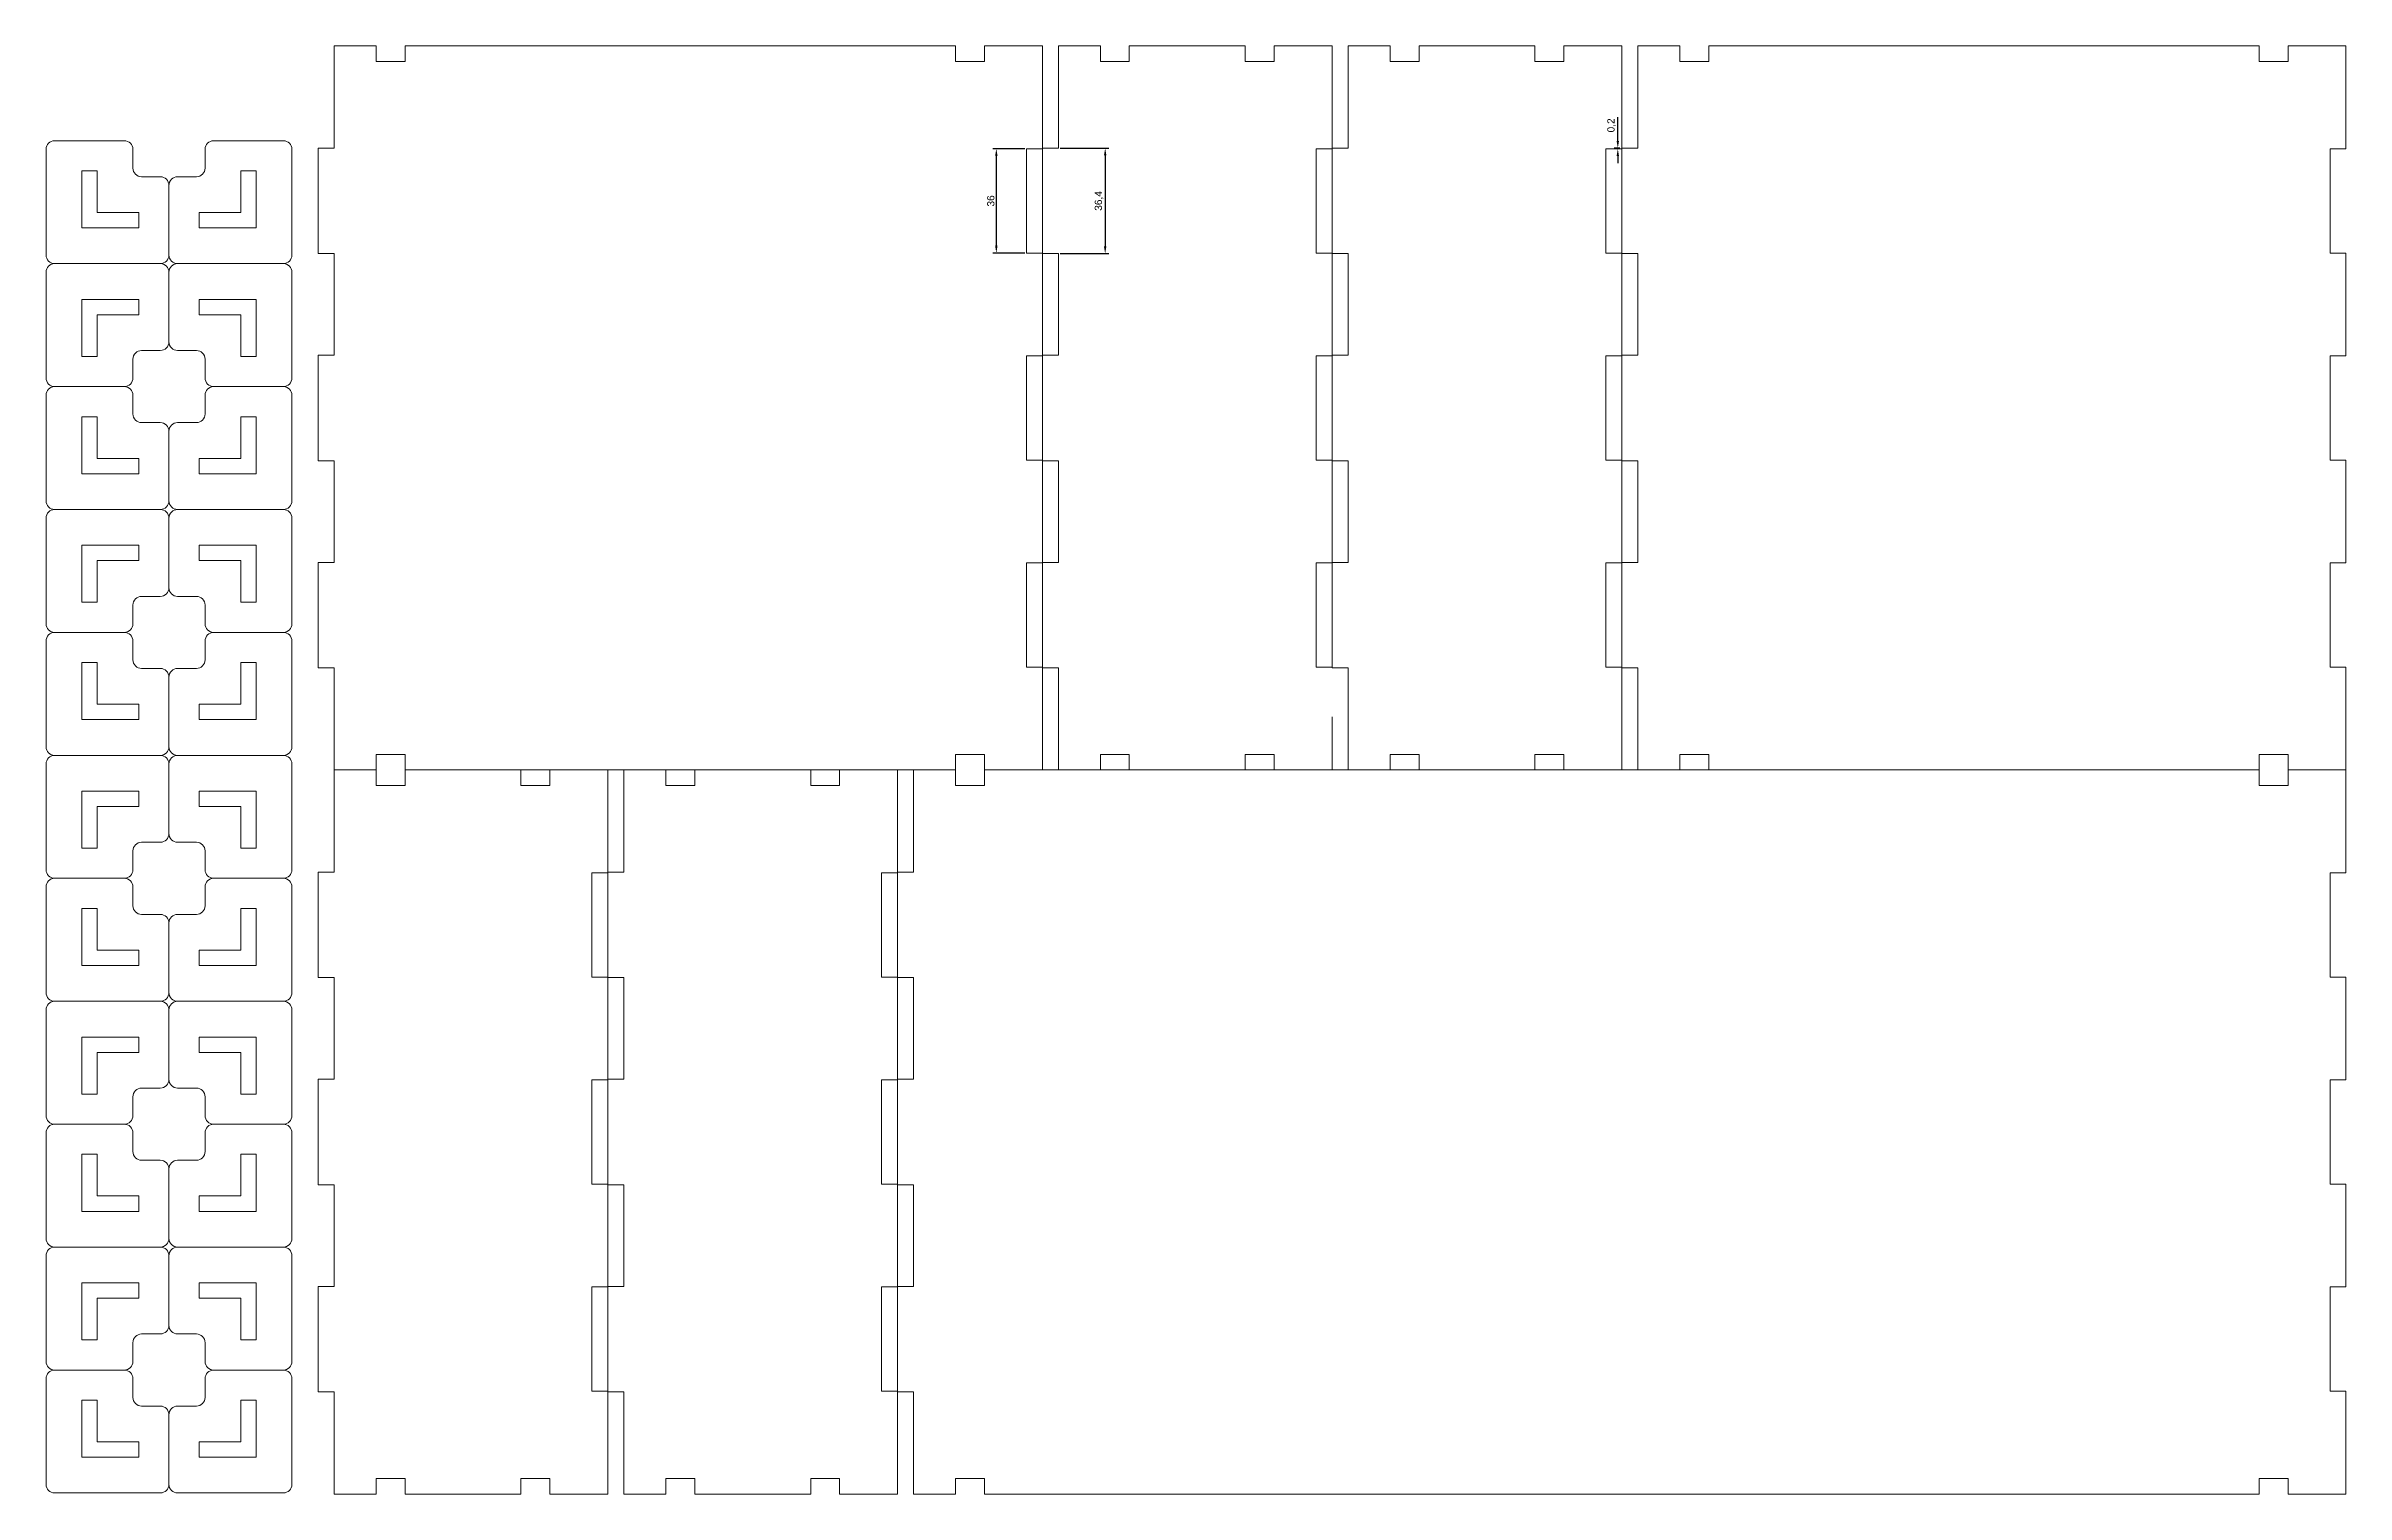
# Model space of a CAD drawing. Header units: millimetres. Extents: x 883 to 14654, y 5219 to 8318.
# Drawn here: x 2464 to 3258, y 7268 to 7768 of the extents above; entities that cross this region are included whole.
import ezdxf

# ---------------------------------------------------------------- set-up
doc = ezdxf.new("R2010")
doc.units = ezdxf.units.MM
doc.header["$LTSCALE"] = 0.05
doc.header["$PDMODE"] = 35
doc.header["$PDSIZE"] = 2
doc.layers.add('Corte', color=1, linetype='Continuous', lineweight=5)
doc.styles.get("Standard").update_dxf_attribs({"font": 'arial.ttf'})
doc.dimstyles.new('ISO-25', dxfattribs={"dimtxt": 2.5, "dimasz": 2.5, "dimexe": 1.25, "dimexo": 0.625, "dimtad": 1, "dimtxsty": 'Standard', "dimcen": 2.5, "dimadec": 0, "dimazin": 0, "dimtfac": 1, "dimtmove": 0, "dimatfit": 3, "dimfxl": 1, "dimarcsym": 0})

msp = doc.modelspace()

# ---------------------------------------------------------------- blocks, each defined once
blk = doc.blocks.new('*D7')
at = {"layer": 'Corte', "color": 0, "linetype": 'Continuous', "lineweight": -2, "transparency": 16777216}
for p, q in [((2813.63, 7732.88), (2830.42, 7732.88)), ((2829.17, 7730.38), (2829.17, 7698.98)), ((2813.63, 7696.48), (2830.42, 7696.48))]:
    blk.add_line(p, q, dxfattribs=at)
at = {"layer": 'Corte', "color": 0, "linetype": 'Continuous', "lineweight": 5, "transparency": 16777216}
for points in [[(2828.75, 7730.38), (2829.59, 7730.38), (2829.17, 7732.88)], [(2828.75, 7698.98), (2829.59, 7698.98), (2829.17, 7696.48)]]:
    blk.add_solid(points, dxfattribs=at)
at = {"layer": 'Defpoints', "color": 0, "linetype": 'Continuous', "lineweight": 5, "transparency": 16777216}
for p in [(2813.01, 7732.88), (2813.01, 7696.48), (2829.17, 7696.48)]:
    blk.add_point(p, dxfattribs=at)
at = {"layer": 'Corte', "color": 0, "linetype": 'Continuous', "lineweight": 5, "transparency": 16777216, "insert": (2827.04, 7714.68), "char_height": 2.5, "attachment_point": 5, "rotation": 90}
blk.add_mtext('36,4', dxfattribs=at)
blk = doc.blocks.new('*D8')
at = {"layer": 'Corte', "color": 0, "linetype": 'Continuous', "lineweight": -2, "transparency": 16777216}
for p, q in [((2801.38, 7732.68), (2790.34, 7732.68)), ((2791.59, 7730.18), (2791.59, 7699.18)), ((2801.38, 7696.68), (2790.34, 7696.68))]:
    blk.add_line(p, q, dxfattribs=at)
at = {"layer": 'Corte', "color": 0, "linetype": 'Continuous', "lineweight": 5, "transparency": 16777216}
for points in [[(2791.18, 7730.18), (2792.01, 7730.18), (2791.59, 7732.68)], [(2791.18, 7699.18), (2792.01, 7699.18), (2791.59, 7696.68)]]:
    blk.add_solid(points, dxfattribs=at)
at = {"layer": 'Defpoints', "color": 0, "linetype": 'Continuous', "lineweight": 5, "transparency": 16777216}
for p in [(2802.01, 7732.68), (2791.59, 7696.68), (2802.01, 7696.68)]:
    blk.add_point(p, dxfattribs=at)
at = {"layer": 'Corte', "color": 0, "linetype": 'Continuous', "lineweight": 5, "transparency": 16777216, "insert": (2789.69, 7714.68), "char_height": 2.5, "attachment_point": 5, "rotation": 90}
blk.add_mtext('36', dxfattribs=at)
blk = doc.blocks.new('*D31')
at = {"layer": 'Corte', "color": 0, "linetype": 'Continuous', "lineweight": -2, "transparency": 16777216}
for p, q in [((3006.13, 7735.38), (3006.13, 7743.65)), ((3006.88, 7732.88), (3004.88, 7732.88)), ((3006.88, 7732.68), (3004.88, 7732.68)), ((3006.13, 7732.68), (3006.13, 7732.88)), ((3006.13, 7730.18), (3006.13, 7727.68))]:
    blk.add_line(p, q, dxfattribs=at)
at = {"layer": 'Corte', "color": 0, "linetype": 'Continuous', "lineweight": 5, "transparency": 16777216}
for points in [[(3005.71, 7735.38), (3006.55, 7735.38), (3006.13, 7732.88)], [(3005.71, 7730.18), (3006.55, 7730.18), (3006.13, 7732.68)]]:
    blk.add_solid(points, dxfattribs=at)
at = {"layer": 'Defpoints', "color": 0, "linetype": 'Continuous', "lineweight": 5, "transparency": 16777216}
for p in [(3006.13, 7732.88), (3007.51, 7732.88), (3007.51, 7732.68)]:
    blk.add_point(p, dxfattribs=at)
at = {"layer": 'Corte', "color": 0, "linetype": 'Continuous', "lineweight": 5, "transparency": 16777216, "insert": (3004, 7740.77), "char_height": 2.5, "attachment_point": 5, "rotation": 90}
blk.add_mtext('0,2', dxfattribs=at)

# ---------------------------------------------------------------- dimensions: what is measured, and where the dimension line sits
at = {"layer": 'Corte', "color": 4, "linetype": 'Continuous', "lineweight": 5}
for base, p1, p2, picture, middle in [((3006.13, 7732.879), (3007.505, 7732.679), (3007.505, 7732.879), '*D31', (3004.003, 7740.767)), ((2791.592, 7696.679), (2802.005, 7732.679), (2802.005, 7696.679), '*D8', (2789.69, 7714.679)), ((2829.169, 7696.479), (2813.005, 7732.879), (2813.005, 7696.479), '*D7', (2827.041, 7714.679))]:
    dim = msp.add_linear_dim(base=base, p1=p1, p2=p2, angle=90, dimstyle='ISO-25', dxfattribs=at)
    dim.commit()
    dim.dimension.update_dxf_attribs({"geometry": picture, "text_midpoint": middle})

# ---------------------------------------------------------------- linework, layer by layer
at = {"layer": 'Corte', "color": 1, "linetype": 'Continuous', "lineweight": 5}
for p, q in [((2563.005, 7768.179), (2563.005, 7732.879)), ((2563.005, 7768.179), (2577.505, 7768.179)), ((2577.505, 7768.179), (2577.505, 7762.779)), ((2587.505, 7762.779), (2587.505, 7768.179)), ((2587.505, 7768.179), (2777.505, 7768.179)), ((2777.505, 7762.779), (2777.505, 7768.179)), ((2787.505, 7768.179), (2807.505, 7768.179)), ((2787.505, 7768.179), (2787.505, 7762.779)), ((2807.505, 7732.679), (2807.505, 7768.179)), ((2813.005, 7768.179), (2813.005, 7732.879)), ((2813.005, 7768.179), (2827.505, 7768.179)), ((2827.505, 7768.179), (2827.505, 7762.779)), ((2837.505, 7762.779), (2837.505, 7768.179)), ((2837.505, 7768.179), (2877.505, 7768.179)), ((2877.505, 7762.779), (2877.505, 7768.179)), ((2887.505, 7768.179), (2907.505, 7768.179)), ((2887.505, 7768.179), (2887.505, 7762.779)), ((2907.505, 7732.679), (2907.505, 7768.179)), ((2913.005, 7768.179), (2913.005, 7732.879)), ((2913.005, 7768.179), (2927.505, 7768.179)), ((2927.505, 7768.179), (2927.505, 7762.779)), ((2937.505, 7762.779), (2937.505, 7768.179)), ((2937.505, 7768.179), (2977.505, 7768.179)), ((2977.505, 7762.779), (2977.505, 7768.179)), ((2987.505, 7768.179), (3007.505, 7768.179)), ((2987.505, 7768.179), (2987.505, 7762.779)), ((3007.505, 7732.679), (3007.505, 7768.179)), ((3013.005, 7768.179), (3013.005, 7732.879)), ((3013.005, 7768.179), (3027.505, 7768.179)), ((3027.505, 7768.179), (3027.505, 7762.779)), ((3037.505, 7762.779), (3037.505, 7768.179)), ((3037.505, 7768.179), (3227.505, 7768.179)), ((3227.505, 7762.779), (3227.505, 7768.179)), ((3237.505, 7768.179), (3257.505, 7768.179)), ((3237.505, 7768.179), (3237.505, 7762.779)), ((3257.505, 7732.679), (3257.505, 7768.179)), ((2577.505, 7762.779), (2587.505, 7762.779)), ((2787.505, 7762.779), (2777.505, 7762.779)), ((2827.505, 7762.779), (2837.505, 7762.779)), ((2887.505, 7762.779), (2877.505, 7762.779)), ((2927.505, 7762.779), (2937.505, 7762.779)), ((2987.505, 7762.779), (2977.505, 7762.779)), ((3027.505, 7762.779), (3037.505, 7762.779)), ((3237.505, 7762.779), (3227.505, 7762.779)), ((2478.533, 7735.482), (2466.533, 7735.482)), ((2478.533, 7735.482), (2490.533, 7735.482)), ((2533.433, 7735.482), (2521.433, 7735.482)), ((2533.433, 7735.482), (2545.433, 7735.482)), ((2463.533, 7732.482), (2463.533, 7696.032)), ((2493.533, 7732.482), (2493.533, 7726.032)), ((2518.433, 7732.482), (2518.433, 7726.032)), ((2548.433, 7732.482), (2548.433, 7696.032)), ((2563.005, 7732.879), (2557.505, 7732.879)), ((2557.505, 7732.879), (2557.505, 7696.479)), ((2802.005, 7696.679), (2802.005, 7732.679)), ((2802.005, 7732.679), (2807.505, 7732.679)), ((2813.005, 7732.879), (2807.505, 7732.879)), ((2807.505, 7732.879), (2807.505, 7696.479)), ((2902.005, 7696.679), (2902.005, 7732.679)), ((2902.005, 7732.679), (2907.505, 7732.679)), ((2913.005, 7732.879), (2907.505, 7732.879)), ((2907.505, 7732.879), (2907.505, 7696.479)), ((3002.005, 7696.679), (3002.005, 7732.679)), ((3002.005, 7732.679), (3007.505, 7732.679)), ((3013.005, 7732.879), (3007.505, 7732.879)), ((3007.505, 7732.879), (3007.505, 7696.479)), ((3252.005, 7696.679), (3252.005, 7732.679)), ((3252.005, 7732.679), (3257.505, 7732.679)), ((2475.883, 7725.082), (2475.883, 7705.382)), ((2481.183, 7725.082), (2475.883, 7725.082)), ((2481.183, 7725.082), (2481.183, 7710.682)), ((2502.983, 7723.032), (2496.533, 7723.032)), ((2505.983, 7708.032), (2505.983, 7720.032)), ((2508.983, 7723.032), (2515.433, 7723.032)), ((2530.783, 7725.082), (2530.783, 7710.682)), ((2530.783, 7725.082), (2536.083, 7725.082)), ((2536.083, 7725.082), (2536.083, 7705.382)), ((2495.583, 7710.682), (2481.183, 7710.682)), ((2495.583, 7705.382), (2495.583, 7710.682)), ((2516.383, 7705.382), (2516.383, 7710.682)), ((2516.383, 7710.682), (2530.783, 7710.682)), ((2475.883, 7705.382), (2481.183, 7705.382)), ((2481.183, 7705.382), (2495.583, 7705.382)), ((2505.983, 7708.032), (2505.983, 7696.032)), ((2530.783, 7705.382), (2516.383, 7705.382)), ((2536.083, 7705.382), (2530.783, 7705.382)), ((2557.505, 7696.479), (2563.005, 7696.479)), ((2563.005, 7696.479), (2563.005, 7661.379)), ((2807.505, 7696.679), (2802.005, 7696.679)), ((2807.505, 7661.179), (2807.505, 7696.679)), ((2807.505, 7696.479), (2813.005, 7696.479)), ((2813.005, 7696.479), (2813.005, 7661.379)), ((2907.505, 7696.679), (2902.005, 7696.679)), ((2907.505, 7661.179), (2907.505, 7696.679)), ((2907.505, 7696.479), (2913.005, 7696.479)), ((2913.005, 7696.479), (2913.005, 7661.379)), ((3007.505, 7696.679), (3002.005, 7696.679)), ((3007.505, 7661.179), (3007.505, 7696.679)), ((3007.505, 7696.479), (3013.005, 7696.479)), ((3013.005, 7696.479), (3013.005, 7661.379)), ((3257.505, 7696.679), (3252.005, 7696.679)), ((3257.505, 7661.179), (3257.505, 7696.679)), ((2463.533, 7653.582), (2463.533, 7690.032)), ((2502.983, 7693.032), (2466.533, 7693.032)), ((2505.983, 7678.032), (2505.983, 7690.032)), ((2508.983, 7693.032), (2545.433, 7693.032)), ((2548.433, 7653.582), (2548.433, 7690.032)), ((2475.883, 7660.982), (2475.883, 7680.682)), ((2475.883, 7680.682), (2481.183, 7680.682)), ((2481.183, 7680.682), (2495.583, 7680.682)), ((2495.583, 7680.682), (2495.583, 7675.382)), ((2505.983, 7678.032), (2505.983, 7666.032)), ((2530.783, 7680.682), (2516.383, 7680.682)), ((2516.383, 7680.682), (2516.383, 7675.382)), ((2536.083, 7680.682), (2530.783, 7680.682)), ((2536.083, 7660.982), (2536.083, 7680.682)), ((2481.183, 7660.982), (2481.183, 7675.382)), ((2495.583, 7675.382), (2481.183, 7675.382)), ((2516.383, 7675.382), (2530.783, 7675.382)), ((2530.783, 7660.982), (2530.783, 7675.382)), ((2502.983, 7663.032), (2496.533, 7663.032)), ((2508.983, 7663.032), (2515.433, 7663.032)), ((2481.183, 7660.982), (2475.883, 7660.982)), ((2493.533, 7653.582), (2493.533, 7660.032)), ((2518.433, 7653.582), (2518.433, 7660.032)), ((2530.783, 7660.982), (2536.083, 7660.982)), ((2563.005, 7661.379), (2557.505, 7661.379)), ((2557.505, 7661.379), (2557.505, 7624.979)), ((2802.005, 7625.179), (2802.005, 7661.179)), ((2802.005, 7661.179), (2807.505, 7661.179)), ((2813.005, 7661.379), (2807.505, 7661.379)), ((2807.505, 7661.379), (2807.505, 7624.979)), ((2902.005, 7625.179), (2902.005, 7661.179)), ((2902.005, 7661.179), (2907.505, 7661.179)), ((2913.005, 7661.379), (2907.505, 7661.379)), ((2907.505, 7661.379), (2907.505, 7624.979)), ((3002.005, 7625.179), (3002.005, 7661.179)), ((3002.005, 7661.179), (3007.505, 7661.179)), ((3013.005, 7661.379), (3007.505, 7661.379)), ((3007.505, 7661.379), (3007.505, 7624.979)), ((3252.005, 7625.179), (3252.005, 7661.179)), ((3252.005, 7661.179), (3257.505, 7661.179)), ((2463.533, 7647.582), (2463.533, 7611.132)), ((2478.533, 7650.582), (2466.533, 7650.582)), ((2478.533, 7650.582), (2490.533, 7650.582)), ((2493.533, 7647.582), (2493.533, 7641.132)), ((2518.433, 7647.582), (2518.433, 7641.132)), ((2533.433, 7650.582), (2521.433, 7650.582)), ((2533.433, 7650.582), (2545.433, 7650.582)), ((2548.433, 7647.582), (2548.433, 7611.132)), ((2475.883, 7640.182), (2475.883, 7620.482)), ((2481.183, 7640.182), (2475.883, 7640.182)), ((2481.183, 7640.182), (2481.183, 7625.782)), ((2502.983, 7638.132), (2496.533, 7638.132)), ((2508.983, 7638.132), (2515.433, 7638.132)), ((2530.783, 7640.182), (2530.783, 7625.782)), ((2530.783, 7640.182), (2536.083, 7640.182)), ((2536.083, 7640.182), (2536.083, 7620.482)), ((2505.983, 7623.132), (2505.983, 7635.132)), ((2495.583, 7625.782), (2481.183, 7625.782)), ((2495.583, 7620.482), (2495.583, 7625.782)), ((2505.983, 7623.132), (2505.983, 7611.132)), ((2516.383, 7620.482), (2516.383, 7625.782)), ((2516.383, 7625.782), (2530.783, 7625.782)), ((2557.505, 7624.979), (2563.005, 7624.979)), ((2563.005, 7624.979), (2563.005, 7589.879)), ((2807.505, 7625.179), (2802.005, 7625.179)), ((2807.505, 7589.679), (2807.505, 7625.179)), ((2807.505, 7624.979), (2813.005, 7624.979)), ((2813.005, 7624.979), (2813.005, 7589.879)), ((2907.505, 7625.179), (2902.005, 7625.179)), ((2907.505, 7589.679), (2907.505, 7625.179)), ((2907.505, 7624.979), (2913.005, 7624.979)), ((2913.005, 7624.979), (2913.005, 7589.879)), ((3007.505, 7625.179), (3002.005, 7625.179)), ((3007.505, 7589.679), (3007.505, 7625.179)), ((3007.505, 7624.979), (3013.005, 7624.979)), ((3013.005, 7624.979), (3013.005, 7589.879)), ((3257.505, 7625.179), (3252.005, 7625.179)), ((3257.505, 7589.679), (3257.505, 7625.179)), ((2475.883, 7620.482), (2481.183, 7620.482)), ((2481.183, 7620.482), (2495.583, 7620.482)), ((2530.783, 7620.482), (2516.383, 7620.482)), ((2536.083, 7620.482), (2530.783, 7620.482)), ((2502.983, 7608.132), (2466.533, 7608.132)), ((2508.983, 7608.132), (2545.433, 7608.132)), ((2463.533, 7568.682), (2463.533, 7605.132)), ((2505.983, 7593.132), (2505.983, 7605.132)), ((2548.433, 7568.682), (2548.433, 7605.132)), ((2475.883, 7576.082), (2475.883, 7595.782)), ((2475.883, 7595.782), (2481.183, 7595.782)), ((2481.183, 7595.782), (2495.583, 7595.782)), ((2481.183, 7576.082), (2481.183, 7590.482)), ((2495.583, 7590.482), (2481.183, 7590.482)), ((2495.583, 7595.782), (2495.583, 7590.482)), ((2505.983, 7593.132), (2505.983, 7581.132)), ((2530.783, 7595.782), (2516.383, 7595.782)), ((2516.383, 7595.782), (2516.383, 7590.482)), ((2516.383, 7590.482), (2530.783, 7590.482)), ((2536.083, 7595.782), (2530.783, 7595.782)), ((2530.783, 7576.082), (2530.783, 7590.482)), ((2536.083, 7576.082), (2536.083, 7595.782)), ((2557.505, 7553.479), (2557.505, 7589.879)), ((2557.505, 7589.879), (2563.005, 7589.879)), ((2802.005, 7553.679), (2802.005, 7589.679)), ((2802.005, 7589.679), (2807.505, 7589.679)), ((2807.505, 7553.479), (2807.505, 7589.879)), ((2807.505, 7589.879), (2813.005, 7589.879)), ((2902.005, 7553.679), (2902.005, 7589.679)), ((2902.005, 7589.679), (2907.505, 7589.679)), ((2907.505, 7553.479), (2907.505, 7589.879)), ((2907.505, 7589.879), (2913.005, 7589.879)), ((3002.005, 7553.679), (3002.005, 7589.679)), ((3002.005, 7589.679), (3007.505, 7589.679)), ((3007.505, 7553.479), (3007.505, 7589.879)), ((3007.505, 7589.879), (3013.005, 7589.879)), ((3252.005, 7553.679), (3252.005, 7589.679)), ((3252.005, 7589.679), (3257.505, 7589.679)), ((2481.183, 7576.082), (2475.883, 7576.082)), ((2493.533, 7568.682), (2493.533, 7575.132)), ((2502.983, 7578.132), (2496.533, 7578.132)), ((2508.983, 7578.132), (2515.433, 7578.132)), ((2518.433, 7568.682), (2518.433, 7575.132)), ((2530.783, 7576.082), (2536.083, 7576.082)), ((2463.533, 7526.232), (2463.533, 7562.682)), ((2478.533, 7565.682), (2466.533, 7565.682)), ((2478.533, 7565.682), (2490.533, 7565.682)), ((2493.533, 7562.682), (2493.533, 7556.232)), ((2518.433, 7562.682), (2518.433, 7556.232)), ((2533.433, 7565.682), (2521.433, 7565.682)), ((2533.433, 7565.682), (2545.433, 7565.682)), ((2548.433, 7562.682), (2548.433, 7526.232)), ((2475.883, 7555.282), (2475.883, 7535.582)), ((2481.183, 7555.282), (2475.883, 7555.282)), ((2481.183, 7555.282), (2481.183, 7540.882)), ((2502.983, 7553.232), (2496.533, 7553.232)), ((2508.983, 7553.232), (2515.433, 7553.232)), ((2530.783, 7555.282), (2530.783, 7540.882)), ((2530.783, 7555.282), (2536.083, 7555.282)), ((2536.083, 7555.282), (2536.083, 7535.582)), ((2563.005, 7553.479), (2557.505, 7553.479)), ((2563.005, 7518.179), (2563.005, 7553.479)), ((2807.505, 7553.679), (2802.005, 7553.679)), ((2813.005, 7553.479), (2807.505, 7553.479)), ((2807.505, 7553.479), (2807.505, 7518.179)), ((2813.005, 7518.179), (2813.005, 7553.479)), ((2907.505, 7553.679), (2902.005, 7553.679)), ((2913.005, 7553.479), (2907.505, 7553.479)), ((2913.005, 7518.179), (2913.005, 7553.479)), ((3007.505, 7553.679), (3002.005, 7553.679)), ((3007.505, 7518.179), (3007.505, 7553.679)), ((3013.005, 7553.479), (3007.505, 7553.479)), ((3013.005, 7518.179), (3013.005, 7553.479)), ((3257.505, 7553.679), (3252.005, 7553.679)), ((3257.505, 7518.179), (3257.505, 7553.679)), ((2505.983, 7538.232), (2505.983, 7550.232)), ((2475.883, 7535.582), (2481.183, 7535.582)), ((2495.583, 7540.882), (2481.183, 7540.882)), ((2481.183, 7535.582), (2495.583, 7535.582)), ((2495.583, 7535.582), (2495.583, 7540.882)), ((2505.983, 7538.232), (2505.983, 7526.232)), ((2516.383, 7535.582), (2516.383, 7540.882)), ((2516.383, 7540.882), (2530.783, 7540.882)), ((2530.783, 7535.582), (2516.383, 7535.582)), ((2536.083, 7535.582), (2530.783, 7535.582)), ((2907.505, 7518.179), (2907.505, 7536.51)), ((2463.533, 7483.782), (2463.533, 7520.232)), ((2502.983, 7523.232), (2466.533, 7523.232)), ((2502.983, 7523.232), (2466.533, 7523.232)), ((2505.983, 7508.232), (2505.983, 7520.232)), ((2508.983, 7523.232), (2545.433, 7523.232)), ((2508.983, 7523.232), (2545.433, 7523.232)), ((2548.433, 7483.782), (2548.433, 7520.232)), ((2577.505, 7518.179), (2577.505, 7523.579)), ((2577.505, 7523.579), (2587.505, 7523.579)), ((2587.505, 7523.579), (2587.505, 7518.179)), ((2787.505, 7523.579), (2777.505, 7523.579)), ((2777.505, 7523.579), (2777.505, 7518.179)), ((2787.505, 7518.179), (2787.505, 7523.579)), ((2827.505, 7518.179), (2827.505, 7523.579)), ((2827.505, 7523.579), (2837.505, 7523.579)), ((2837.505, 7523.579), (2837.505, 7518.179)), ((2887.505, 7523.579), (2877.505, 7523.579)), ((2877.505, 7523.579), (2877.505, 7518.179)), ((2887.505, 7518.179), (2887.505, 7523.579)), ((2927.505, 7518.179), (2927.505, 7523.579)), ((2927.505, 7523.579), (2937.505, 7523.579)), ((2937.505, 7523.579), (2937.505, 7518.179)), ((2987.505, 7523.579), (2977.505, 7523.579)), ((2977.505, 7523.579), (2977.505, 7518.179)), ((2987.505, 7518.179), (2987.505, 7523.579)), ((3027.505, 7518.179), (3027.505, 7523.579)), ((3027.505, 7523.579), (3037.505, 7523.579)), ((3037.505, 7523.579), (3037.505, 7518.179)), ((3237.505, 7523.579), (3227.505, 7523.579)), ((3227.505, 7523.579), (3227.505, 7518.179)), ((3237.505, 7518.179), (3237.505, 7523.579)), ((2563.005, 7518.179), (2577.505, 7518.179)), ((2563.005, 7518.179), (2563.005, 7482.879)), ((2563.005, 7518.179), (2577.505, 7518.179)), ((2577.505, 7518.179), (2577.505, 7512.779)), ((2577.505, 7512.779), (2587.505, 7512.779)), ((2587.505, 7518.179), (2777.505, 7518.179)), ((2587.505, 7512.779), (2587.505, 7518.179)), ((2587.505, 7518.179), (2627.505, 7518.179)), ((2627.505, 7512.779), (2627.505, 7518.179)), ((2637.505, 7512.779), (2627.505, 7512.779)), ((2637.505, 7518.179), (2657.505, 7518.179)), ((2637.505, 7518.179), (2637.505, 7512.779)), ((2657.505, 7482.679), (2657.505, 7518.179)), ((2663.005, 7518.179), (2663.005, 7482.879)), ((2663.005, 7518.179), (2677.505, 7518.179)), ((2677.505, 7518.179), (2677.505, 7512.779)), ((2677.505, 7512.779), (2687.505, 7512.779)), ((2687.505, 7512.779), (2687.505, 7518.179)), ((2687.505, 7518.179), (2727.505, 7518.179)), ((2727.505, 7512.779), (2727.505, 7518.179)), ((2737.505, 7512.779), (2727.505, 7512.779)), ((2737.505, 7518.179), (2757.505, 7518.179)), ((2737.505, 7518.179), (2737.505, 7512.779)), ((2757.505, 7482.679), (2757.505, 7518.179)), ((2763.005, 7518.179), (2763.005, 7482.879)), ((2763.005, 7518.179), (2777.505, 7518.179)), ((2777.505, 7518.179), (2777.505, 7512.779)), ((2777.505, 7512.779), (2787.505, 7512.779)), ((2787.505, 7518.179), (3227.505, 7518.179)), ((2787.505, 7512.779), (2787.505, 7518.179)), ((2787.505, 7518.179), (2807.505, 7518.179)), ((2813.005, 7518.179), (2827.505, 7518.179)), ((2837.505, 7518.179), (2877.505, 7518.179)), ((2887.505, 7518.179), (2907.505, 7518.179)), ((2913.005, 7518.179), (2927.505, 7518.179)), ((2937.505, 7518.179), (2977.505, 7518.179)), ((2987.505, 7518.179), (3007.505, 7518.179)), ((3013.005, 7518.179), (3027.505, 7518.179)), ((3037.505, 7518.179), (3227.505, 7518.179)), ((3227.505, 7512.779), (3227.505, 7518.179)), ((3237.505, 7512.779), (3227.505, 7512.779)), ((3237.505, 7518.179), (3257.505, 7518.179)), ((3237.505, 7518.179), (3237.505, 7512.779)), ((3237.505, 7518.179), (3257.505, 7518.179)), ((3257.505, 7482.679), (3257.505, 7518.179)), ((2475.883, 7491.182), (2475.883, 7510.882)), ((2475.883, 7510.882), (2481.183, 7510.882)), ((2481.183, 7510.882), (2495.583, 7510.882)), ((2481.183, 7491.182), (2481.183, 7505.582)), ((2495.583, 7505.582), (2481.183, 7505.582)), ((2495.583, 7510.882), (2495.583, 7505.582)), ((2505.983, 7508.232), (2505.983, 7496.232)), ((2530.783, 7510.882), (2516.383, 7510.882)), ((2516.383, 7510.882), (2516.383, 7505.582)), ((2516.383, 7505.582), (2530.783, 7505.582)), ((2536.083, 7510.882), (2530.783, 7510.882)), ((2530.783, 7491.182), (2530.783, 7505.582)), ((2536.083, 7491.182), (2536.083, 7510.882)), ((2481.183, 7491.182), (2475.883, 7491.182)), ((2493.533, 7483.782), (2493.533, 7490.232)), ((2502.983, 7493.232), (2496.533, 7493.232)), ((2508.983, 7493.232), (2515.433, 7493.232)), ((2518.433, 7483.782), (2518.433, 7490.232)), ((2530.783, 7491.182), (2536.083, 7491.182)), ((2478.533, 7480.782), (2466.533, 7480.782)), ((2478.533, 7480.782), (2490.533, 7480.782)), ((2533.433, 7480.782), (2521.433, 7480.782)), ((2533.433, 7480.782), (2545.433, 7480.782)), ((2563.005, 7482.879), (2557.505, 7482.879)), ((2557.505, 7482.879), (2557.505, 7446.479)), ((2652.005, 7446.679), (2652.005, 7482.679)), ((2652.005, 7482.679), (2657.505, 7482.679)), ((2663.005, 7482.879), (2657.505, 7482.879)), ((2657.505, 7482.879), (2657.505, 7446.479)), ((2752.005, 7446.679), (2752.005, 7482.679)), ((2752.005, 7482.679), (2757.505, 7482.679)), ((2763.005, 7482.879), (2757.505, 7482.879)), ((2757.505, 7482.879), (2757.505, 7446.479)), ((3252.005, 7446.679), (3252.005, 7482.679)), ((3252.005, 7482.679), (3257.505, 7482.679)), ((2463.533, 7477.782), (2463.533, 7441.332)), ((2493.533, 7477.782), (2493.533, 7471.332)), ((2518.433, 7477.782), (2518.433, 7471.332)), ((2548.433, 7477.782), (2548.433, 7441.332)), ((2475.883, 7470.382), (2475.883, 7450.682)), ((2481.183, 7470.382), (2475.883, 7470.382)), ((2481.183, 7470.382), (2481.183, 7455.982)), ((2502.983, 7468.332), (2496.533, 7468.332)), ((2505.983, 7453.332), (2505.983, 7465.332)), ((2508.983, 7468.332), (2515.433, 7468.332)), ((2530.783, 7470.382), (2530.783, 7455.982)), ((2530.783, 7470.382), (2536.083, 7470.382)), ((2536.083, 7470.382), (2536.083, 7450.682)), ((2495.583, 7455.982), (2481.183, 7455.982)), ((2495.583, 7450.682), (2495.583, 7455.982)), ((2516.383, 7450.682), (2516.383, 7455.982)), ((2516.383, 7455.982), (2530.783, 7455.982)), ((2475.883, 7450.682), (2481.183, 7450.682)), ((2481.183, 7450.682), (2495.583, 7450.682)), ((2505.983, 7453.332), (2505.983, 7441.332)), ((2530.783, 7450.682), (2516.383, 7450.682)), ((2536.083, 7450.682), (2530.783, 7450.682)), ((2557.505, 7446.479), (2563.005, 7446.479)), ((2563.005, 7446.479), (2563.005, 7411.379)), ((2657.505, 7446.679), (2652.005, 7446.679)), ((2657.505, 7411.179), (2657.505, 7446.679)), ((2657.505, 7446.479), (2663.005, 7446.479)), ((2663.005, 7446.479), (2663.005, 7411.379)), ((2757.505, 7446.679), (2752.005, 7446.679)), ((2757.505, 7411.179), (2757.505, 7446.679)), ((2757.505, 7446.479), (2763.005, 7446.479)), ((2763.005, 7446.479), (2763.005, 7411.379)), ((3257.505, 7446.679), (3252.005, 7446.679)), ((3257.505, 7411.179), (3257.505, 7446.679)), ((2463.533, 7398.882), (2463.533, 7435.332)), ((2502.983, 7438.332), (2466.533, 7438.332)), ((2505.983, 7423.332), (2505.983, 7435.332)), ((2508.983, 7438.332), (2545.433, 7438.332)), ((2548.433, 7398.882), (2548.433, 7435.332)), ((2475.883, 7406.282), (2475.883, 7425.982)), ((2475.883, 7425.982), (2481.183, 7425.982)), ((2481.183, 7425.982), (2495.583, 7425.982)), ((2495.583, 7425.982), (2495.583, 7420.682)), ((2530.783, 7425.982), (2516.383, 7425.982)), ((2516.383, 7425.982), (2516.383, 7420.682)), ((2536.083, 7425.982), (2530.783, 7425.982)), ((2536.083, 7406.282), (2536.083, 7425.982)), ((2481.183, 7406.282), (2481.183, 7420.682)), ((2495.583, 7420.682), (2481.183, 7420.682)), ((2505.983, 7423.332), (2505.983, 7411.332)), ((2516.383, 7420.682), (2530.783, 7420.682)), ((2530.783, 7406.282), (2530.783, 7420.682)), ((2502.983, 7408.332), (2496.533, 7408.332)), ((2508.983, 7408.332), (2515.433, 7408.332)), ((2563.005, 7411.379), (2557.505, 7411.379)), ((2557.505, 7411.379), (2557.505, 7374.979)), ((2652.005, 7375.179), (2652.005, 7411.179)), ((2652.005, 7411.179), (2657.505, 7411.179)), ((2663.005, 7411.379), (2657.505, 7411.379)), ((2657.505, 7411.379), (2657.505, 7374.979)), ((2752.005, 7375.179), (2752.005, 7411.179)), ((2752.005, 7411.179), (2757.505, 7411.179)), ((2763.005, 7411.379), (2757.505, 7411.379)), ((2757.505, 7411.379), (2757.505, 7374.979)), ((3252.005, 7375.179), (3252.005, 7411.179)), ((3252.005, 7411.179), (3257.505, 7411.179)), ((2481.183, 7406.282), (2475.883, 7406.282)), ((2493.533, 7398.882), (2493.533, 7405.332)), ((2518.433, 7398.882), (2518.433, 7405.332)), ((2530.783, 7406.282), (2536.083, 7406.282)), ((2463.533, 7392.882), (2463.533, 7356.432)), ((2478.533, 7395.882), (2466.533, 7395.882)), ((2478.533, 7395.882), (2490.533, 7395.882)), ((2493.533, 7392.882), (2493.533, 7386.432)), ((2518.433, 7392.882), (2518.433, 7386.432)), ((2533.433, 7395.882), (2521.433, 7395.882)), ((2533.433, 7395.882), (2545.433, 7395.882)), ((2548.433, 7392.882), (2548.433, 7356.432)), ((2475.883, 7385.482), (2475.883, 7365.782)), ((2481.183, 7385.482), (2475.883, 7385.482)), ((2481.183, 7385.482), (2481.183, 7371.082)), ((2530.783, 7385.482), (2530.783, 7371.082)), ((2530.783, 7385.482), (2536.083, 7385.482)), ((2536.083, 7385.482), (2536.083, 7365.782)), ((2502.983, 7383.432), (2496.533, 7383.432)), ((2505.983, 7368.432), (2505.983, 7380.432)), ((2508.983, 7383.432), (2515.433, 7383.432)), ((2495.583, 7371.082), (2481.183, 7371.082)), ((2495.583, 7365.782), (2495.583, 7371.082)), ((2505.983, 7368.432), (2505.983, 7356.432)), ((2516.383, 7365.782), (2516.383, 7371.082)), ((2516.383, 7371.082), (2530.783, 7371.082)), ((2557.505, 7374.979), (2563.005, 7374.979)), ((2563.005, 7374.979), (2563.005, 7339.879)), ((2657.505, 7375.179), (2652.005, 7375.179)), ((2657.505, 7339.679), (2657.505, 7375.179)), ((2657.505, 7374.979), (2663.005, 7374.979)), ((2663.005, 7374.979), (2663.005, 7339.879)), ((2757.505, 7375.179), (2752.005, 7375.179)), ((2757.505, 7339.679), (2757.505, 7375.179)), ((2757.505, 7374.979), (2763.005, 7374.979)), ((2763.005, 7374.979), (2763.005, 7339.879)), ((3257.505, 7375.179), (3252.005, 7375.179)), ((3257.505, 7339.679), (3257.505, 7375.179)), ((2475.883, 7365.782), (2481.183, 7365.782)), ((2481.183, 7365.782), (2495.583, 7365.782)), ((2530.783, 7365.782), (2516.383, 7365.782)), ((2536.083, 7365.782), (2530.783, 7365.782)), ((2502.983, 7353.432), (2466.533, 7353.432)), ((2508.983, 7353.432), (2545.433, 7353.432)), ((2463.533, 7313.982), (2463.533, 7350.432)), ((2505.983, 7338.432), (2505.983, 7350.432)), ((2548.433, 7313.982), (2548.433, 7350.432)), ((2475.883, 7321.382), (2475.883, 7341.082)), ((2475.883, 7341.082), (2481.183, 7341.082)), ((2481.183, 7341.082), (2495.583, 7341.082)), ((2495.583, 7341.082), (2495.583, 7335.782)), ((2505.983, 7338.432), (2505.983, 7326.432)), ((2530.783, 7341.082), (2516.383, 7341.082)), ((2516.383, 7341.082), (2516.383, 7335.782)), ((2536.083, 7341.082), (2530.783, 7341.082)), ((2536.083, 7321.382), (2536.083, 7341.082)), ((2557.505, 7303.479), (2557.505, 7339.879)), ((2557.505, 7339.879), (2563.005, 7339.879)), ((2652.005, 7303.679), (2652.005, 7339.679)), ((2652.005, 7339.679), (2657.505, 7339.679)), ((2657.505, 7303.479), (2657.505, 7339.879)), ((2657.505, 7339.879), (2663.005, 7339.879)), ((2752.005, 7303.679), (2752.005, 7339.679)), ((2752.005, 7339.679), (2757.505, 7339.679)), ((2757.505, 7303.479), (2757.505, 7339.879)), ((2757.505, 7339.879), (2763.005, 7339.879)), ((3252.005, 7303.679), (3252.005, 7339.679)), ((3252.005, 7339.679), (3257.505, 7339.679)), ((2481.183, 7321.382), (2481.183, 7335.782)), ((2495.583, 7335.782), (2481.183, 7335.782)), ((2516.383, 7335.782), (2530.783, 7335.782)), ((2530.783, 7321.382), (2530.783, 7335.782)), ((2481.183, 7321.382), (2475.883, 7321.382)), ((2493.533, 7313.982), (2493.533, 7320.432)), ((2502.983, 7323.432), (2496.533, 7323.432)), ((2508.983, 7323.432), (2515.433, 7323.432)), ((2518.433, 7313.982), (2518.433, 7320.432)), ((2530.783, 7321.382), (2536.083, 7321.382)), ((2463.533, 7307.982), (2463.533, 7271.532)), ((2478.533, 7310.982), (2466.533, 7310.982)), ((2478.533, 7310.982), (2490.533, 7310.982)), ((2493.533, 7307.982), (2493.533, 7301.532)), ((2518.433, 7307.982), (2518.433, 7301.532)), ((2533.433, 7310.982), (2521.433, 7310.982)), ((2533.433, 7310.982), (2545.433, 7310.982)), ((2548.433, 7307.982), (2548.433, 7271.532)), ((2475.883, 7300.582), (2475.883, 7280.882)), ((2481.183, 7300.582), (2475.883, 7300.582)), ((2481.183, 7300.582), (2481.183, 7286.182)), ((2502.983, 7298.532), (2496.533, 7298.532)), ((2508.983, 7298.532), (2515.433, 7298.532)), ((2530.783, 7300.582), (2530.783, 7286.182)), ((2530.783, 7300.582), (2536.083, 7300.582)), ((2536.083, 7300.582), (2536.083, 7280.882)), ((2563.005, 7303.479), (2557.505, 7303.479)), ((2563.005, 7268.179), (2563.005, 7303.479)), ((2657.505, 7303.679), (2652.005, 7303.679)), ((2657.505, 7268.179), (2657.505, 7303.679)), ((2663.005, 7303.479), (2657.505, 7303.479)), ((2663.005, 7268.179), (2663.005, 7303.479)), ((2757.505, 7303.679), (2752.005, 7303.679)), ((2763.005, 7303.479), (2757.505, 7303.479)), ((2757.505, 7303.479), (2757.505, 7268.179)), ((2763.005, 7268.179), (2763.005, 7303.479)), ((3257.505, 7303.679), (3252.005, 7303.679)), ((3257.505, 7268.179), (3257.505, 7303.679)), ((2505.983, 7283.532), (2505.983, 7295.532)), ((2475.883, 7280.882), (2481.183, 7280.882)), ((2495.583, 7286.182), (2481.183, 7286.182)), ((2481.183, 7280.882), (2495.583, 7280.882)), ((2495.583, 7280.882), (2495.583, 7286.182)), ((2505.983, 7283.532), (2505.983, 7271.532)), ((2516.383, 7280.882), (2516.383, 7286.182)), ((2516.383, 7286.182), (2530.783, 7286.182)), ((2530.783, 7280.882), (2516.383, 7280.882)), ((2536.083, 7280.882), (2530.783, 7280.882)), ((2577.505, 7268.179), (2577.505, 7273.579)), ((2577.505, 7273.579), (2587.505, 7273.579)), ((2587.505, 7273.579), (2587.505, 7268.179)), ((2637.505, 7273.579), (2627.505, 7273.579)), ((2627.505, 7273.579), (2627.505, 7268.179)), ((2637.505, 7268.179), (2637.505, 7273.579)), ((2677.505, 7268.179), (2677.505, 7273.579)), ((2677.505, 7273.579), (2687.505, 7273.579)), ((2687.505, 7273.579), (2687.505, 7268.179)), ((2737.505, 7273.579), (2727.505, 7273.579)), ((2727.505, 7273.579), (2727.505, 7268.179)), ((2737.505, 7268.179), (2737.505, 7273.579)), ((2777.505, 7268.179), (2777.505, 7273.579)), ((2777.505, 7273.579), (2787.505, 7273.579)), ((2787.505, 7273.579), (2787.505, 7268.179)), ((3237.505, 7273.579), (3227.505, 7273.579)), ((3227.505, 7273.579), (3227.505, 7268.179)), ((3237.505, 7268.179), (3237.505, 7273.579)), ((2502.983, 7268.532), (2466.533, 7268.532)), ((2508.983, 7268.532), (2545.433, 7268.532)), ((2563.005, 7268.179), (2577.505, 7268.179)), ((2587.505, 7268.179), (2627.505, 7268.179)), ((2637.505, 7268.179), (2657.505, 7268.179)), ((2663.005, 7268.179), (2677.505, 7268.179)), ((2687.505, 7268.179), (2727.505, 7268.179)), ((2737.505, 7268.179), (2757.505, 7268.179)), ((2763.005, 7268.179), (2777.505, 7268.179)), ((2787.505, 7268.179), (3227.505, 7268.179)), ((3237.505, 7268.179), (3257.505, 7268.179))]:
    msp.add_line(p, q, dxfattribs=at)
for centre, start, end in [((2466.533, 7732.482), 90, 180), ((2490.533, 7732.482), 0, 90), ((2521.433, 7732.482), 90, 180), ((2545.433, 7732.482), 0, 90), ((2496.533, 7726.032), 180, 270), ((2515.433, 7726.032), 270, 0), ((2502.983, 7720.032), 0, 90), ((2508.983, 7720.032), 90, 180), ((2466.533, 7696.032), 180, 270), ((2502.983, 7696.032), 270, 0), ((2508.983, 7696.032), 180, 270), ((2545.433, 7696.032), 270, 0), ((2466.533, 7690.032), 90, 180), ((2502.983, 7690.032), 0, 90), ((2508.983, 7690.032), 90, 180), ((2545.433, 7690.032), 0, 90), ((2496.533, 7660.032), 90, 180), ((2502.983, 7666.032), 270, 0), ((2508.983, 7666.032), 180, 270), ((2515.433, 7660.032), 0, 90), ((2466.533, 7653.582), 180, 270), ((2466.533, 7647.582), 90, 180), ((2490.533, 7653.582), 270, 0), ((2490.533, 7647.582), 0, 90), ((2521.433, 7653.582), 180, 270), ((2521.433, 7647.582), 90, 180), ((2545.433, 7653.582), 270, 0), ((2545.433, 7647.582), 0, 90), ((2496.533, 7641.132), 180, 270), ((2502.983, 7635.132), 0, 90), ((2508.983, 7635.132), 90, 180), ((2515.433, 7641.132), 270, 0), ((2466.533, 7611.132), 180, 270), ((2466.533, 7605.132), 90, 180), ((2502.983, 7611.132), 270, 0), ((2502.983, 7605.132), 0, 90), ((2508.983, 7611.132), 180, 270), ((2508.983, 7605.132), 90, 180), ((2545.433, 7611.132), 270, 0), ((2545.433, 7605.132), 0, 90), ((2496.533, 7575.132), 90, 180), ((2502.983, 7581.132), 270, 0), ((2508.983, 7581.132), 180, 270), ((2515.433, 7575.132), 0, 90), ((2466.533, 7568.682), 180, 270), ((2490.533, 7568.682), 270, 0), ((2521.433, 7568.682), 180, 270), ((2545.433, 7568.682), 270, 0), ((2466.533, 7562.682), 90, 180), ((2490.533, 7562.682), 0, 90), ((2521.433, 7562.682), 90, 180), ((2545.433, 7562.682), 0, 90), ((2496.533, 7556.232), 180, 270), ((2502.983, 7550.232), 0, 90), ((2508.983, 7550.232), 90, 180), ((2515.433, 7556.232), 270, 0), ((2466.533, 7526.232), 180, 270), ((2466.533, 7520.232), 90, 180), ((2502.983, 7526.232), 270, 0), ((2502.983, 7520.232), 0, 90), ((2508.983, 7526.232), 180, 270), ((2508.983, 7520.232), 90, 180), ((2545.433, 7526.232), 270, 0), ((2545.433, 7520.232), 0, 90), ((2502.983, 7496.232), 270, 0), ((2508.983, 7496.232), 180, 270), ((2496.533, 7490.232), 90, 180), ((2515.433, 7490.232), 0, 90), ((2466.533, 7483.782), 180, 270), ((2466.533, 7477.782), 90, 180), ((2490.533, 7483.782), 270, 0), ((2490.533, 7477.782), 0, 90), ((2521.433, 7483.782), 180, 270), ((2521.433, 7477.782), 90, 180), ((2545.433, 7483.782), 270, 0), ((2545.433, 7477.782), 0, 90), ((2496.533, 7471.332), 180, 270), ((2515.433, 7471.332), 270, 0), ((2502.983, 7465.332), 0, 90), ((2508.983, 7465.332), 90, 180), ((2466.533, 7441.332), 180, 270), ((2502.983, 7441.332), 270, 0), ((2508.983, 7441.332), 180, 270), ((2545.433, 7441.332), 270, 0), ((2466.533, 7435.332), 90, 180), ((2502.983, 7435.332), 0, 90), ((2508.983, 7435.332), 90, 180), ((2545.433, 7435.332), 0, 90), ((2496.533, 7405.332), 90, 180), ((2502.983, 7411.332), 270, 0), ((2508.983, 7411.332), 180, 270), ((2515.433, 7405.332), 0, 90), ((2466.533, 7398.882), 180, 270), ((2466.533, 7392.882), 90, 180), ((2490.533, 7398.882), 270, 0), ((2490.533, 7392.882), 0, 90), ((2521.433, 7398.882), 180, 270), ((2521.433, 7392.882), 90, 180), ((2545.433, 7398.882), 270, 0), ((2545.433, 7392.882), 0, 90), ((2496.533, 7386.432), 180, 270), ((2515.433, 7386.432), 270, 0), ((2502.983, 7380.432), 0, 90), ((2508.983, 7380.432), 90, 180), ((2466.533, 7356.432), 180, 270), ((2466.533, 7350.432), 90, 180), ((2502.983, 7356.432), 270, 0), ((2502.983, 7350.432), 0, 90), ((2508.983, 7356.432), 180, 270), ((2508.983, 7350.432), 90, 180), ((2545.433, 7356.432), 270, 0), ((2545.433, 7350.432), 0, 90), ((2496.533, 7320.432), 90, 180), ((2502.983, 7326.432), 270, 0), ((2508.983, 7326.432), 180, 270), ((2515.433, 7320.432), 0, 90), ((2466.533, 7313.982), 180, 270), ((2490.533, 7313.982), 270, 0), ((2521.433, 7313.982), 180, 270), ((2545.433, 7313.982), 270, 0), ((2466.533, 7307.982), 90, 180), ((2490.533, 7307.982), 0, 90), ((2521.433, 7307.982), 90, 180), ((2545.433, 7307.982), 0, 90), ((2496.533, 7301.532), 180, 270), ((2502.983, 7295.532), 0, 90), ((2508.983, 7295.532), 90, 180), ((2515.433, 7301.532), 270, 0), ((2466.533, 7271.532), 180, 270), ((2502.983, 7271.532), 270, 0), ((2508.983, 7271.532), 180, 270), ((2545.433, 7271.532), 270, 0)]:
    msp.add_arc(centre, 3, start, end, dxfattribs=at)

msp.set_redraw_order([(e.dxf.handle, doc.entitydb.next_handle()) for e in msp.query("TEXT MTEXT ATTDEF DIMENSION ARC_DIMENSION")])  # texts and dimensions are drawn at this point

doc.saveas('drawing.dxf')
